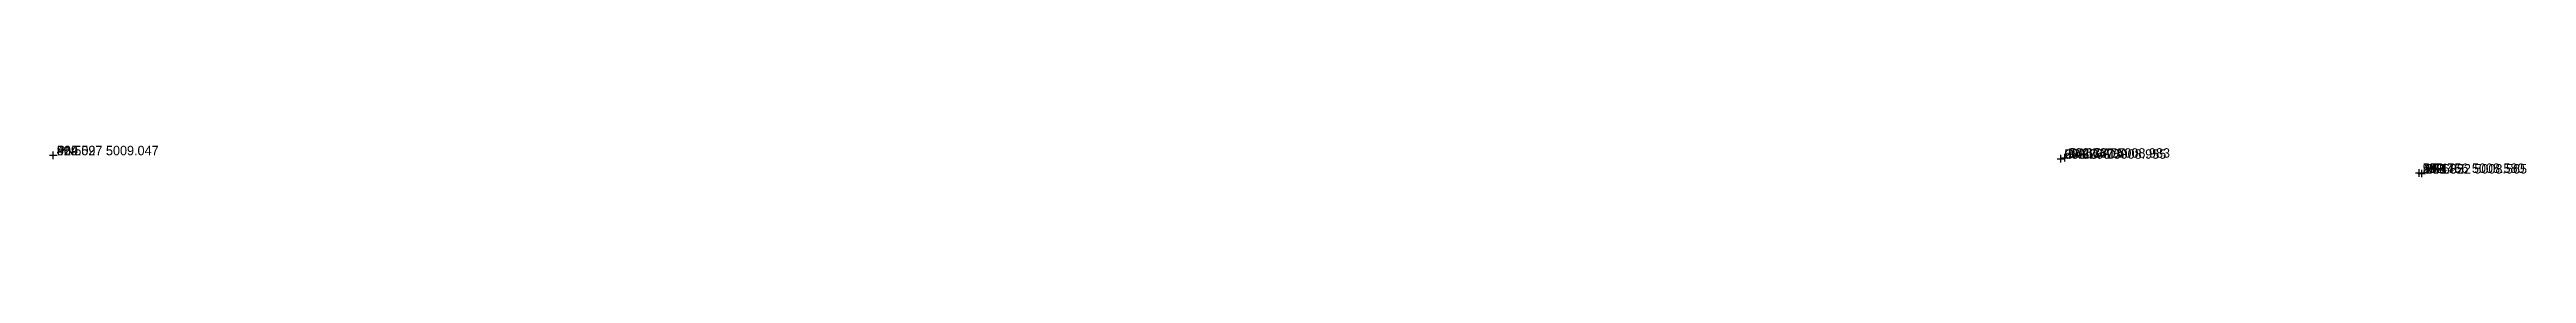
# Model space of a CAD drawing. Extents: x 886 to 1008, y 4909 to 5108.
# Drawn here: x 929 to 994.6, y 5008.5 to 5009.3 of the extents above; entities that cross this region are included whole.
import ezdxf

# ---------------------------------------------------------------- set-up
doc = ezdxf.new("R2010")
doc.units = 0
doc.linetypes.add('1', pattern=[0])
doc.layers.get('0').update_dxf_attribs({"linetype": '1'})
doc.styles.add('STD', font='txt')

msp = doc.modelspace()

# ---------------------------------------------------------------- texts
at = {"layer": 'CO_ORDS', "color": 3, "style": 'STD'}
for s, p in [(' 929.097 5009.047', (929.097, 5009.0471, 50.5519)), (' 982.266 5008.955', (982.2664, 5008.9555, 50.8762)), (' 982.367 5008.983', (982.3669, 5008.9831, 50.6728)), (' 991.756 5008.580', (991.7562, 5008.5801, 50.4456)), (' 991.822 5008.565', (991.8215, 5008.5648, 50.6353))]:
    msp.add_text(s, height=0.25, dxfattribs=at).set_placement(p)
at = {"layer": 'CODE', "color": 3, "style": 'STD'}
for s, p in [(' PN', (929.097, 5009.0471, 50.5519)), (' CALCADA', (982.2664, 5008.9555, 50.8762)), (' CALCADA', (982.3669, 5008.9831, 50.6728)), (' MF', (991.7562, 5008.5801, 50.4456)), (' MF', (991.8215, 5008.5648, 50.6353))]:
    msp.add_text(s, height=0.25, dxfattribs=at).set_placement(p)
at = {"layer": 'HEIGHT', "color": 3, "style": 'STD'}
for s, p in [(' 50.552', (929.097, 5009.0471, 50.5519)), (' 50.876', (982.2664, 5008.9555, 50.8762)), (' 50.673', (982.3669, 5008.9831, 50.6728)), (' 50.446', (991.7562, 5008.5801, 50.4456)), (' 50.635', (991.8215, 5008.5648, 50.6353))]:
    msp.add_text(s, height=0.25, dxfattribs=at).set_placement(p)
at = {"layer": 'PT_ID', "color": 3, "style": 'STD'}
for s, p in [(' 464', (929.097, 5009.0471, 50.5519)), (' 283', (982.2664, 5008.9555, 50.8762)), (' 284', (982.3669, 5008.9831, 50.6728)), (' 232', (991.7562, 5008.5801, 50.4456)), (' 233', (991.8215, 5008.5648, 50.6353))]:
    msp.add_text(s, height=0.25, dxfattribs=at).set_placement(p)

# ---------------------------------------------------------------- blocks, each defined once
blk = doc.blocks.new('CROSS')
at = {"color": 0}
for p, q in [((-50, 0), (50, 0)), ((0, -50), (0, 50))]:
    blk.add_line(p, q, dxfattribs=at)

# ---------------------------------------------------------------- block references
at = {"layer": 'POINT', "color": 2, "xscale": 0.002, "yscale": 0.002, "zscale": 0.002}
for p in [(929.097, 5009.0471, 50.5519), (982.2664, 5008.9555, 50.8762), (982.3669, 5008.9831, 50.6728), (991.7562, 5008.5801, 50.4456), (991.8215, 5008.5648, 50.6353)]:
    msp.add_blockref('CROSS', p, dxfattribs=at)

msp.set_redraw_order([(e.dxf.handle, doc.entitydb.next_handle()) for e in msp.query("TEXT MTEXT ATTDEF DIMENSION ARC_DIMENSION")])  # texts and dimensions are drawn at this point

doc.saveas('drawing.dxf')
